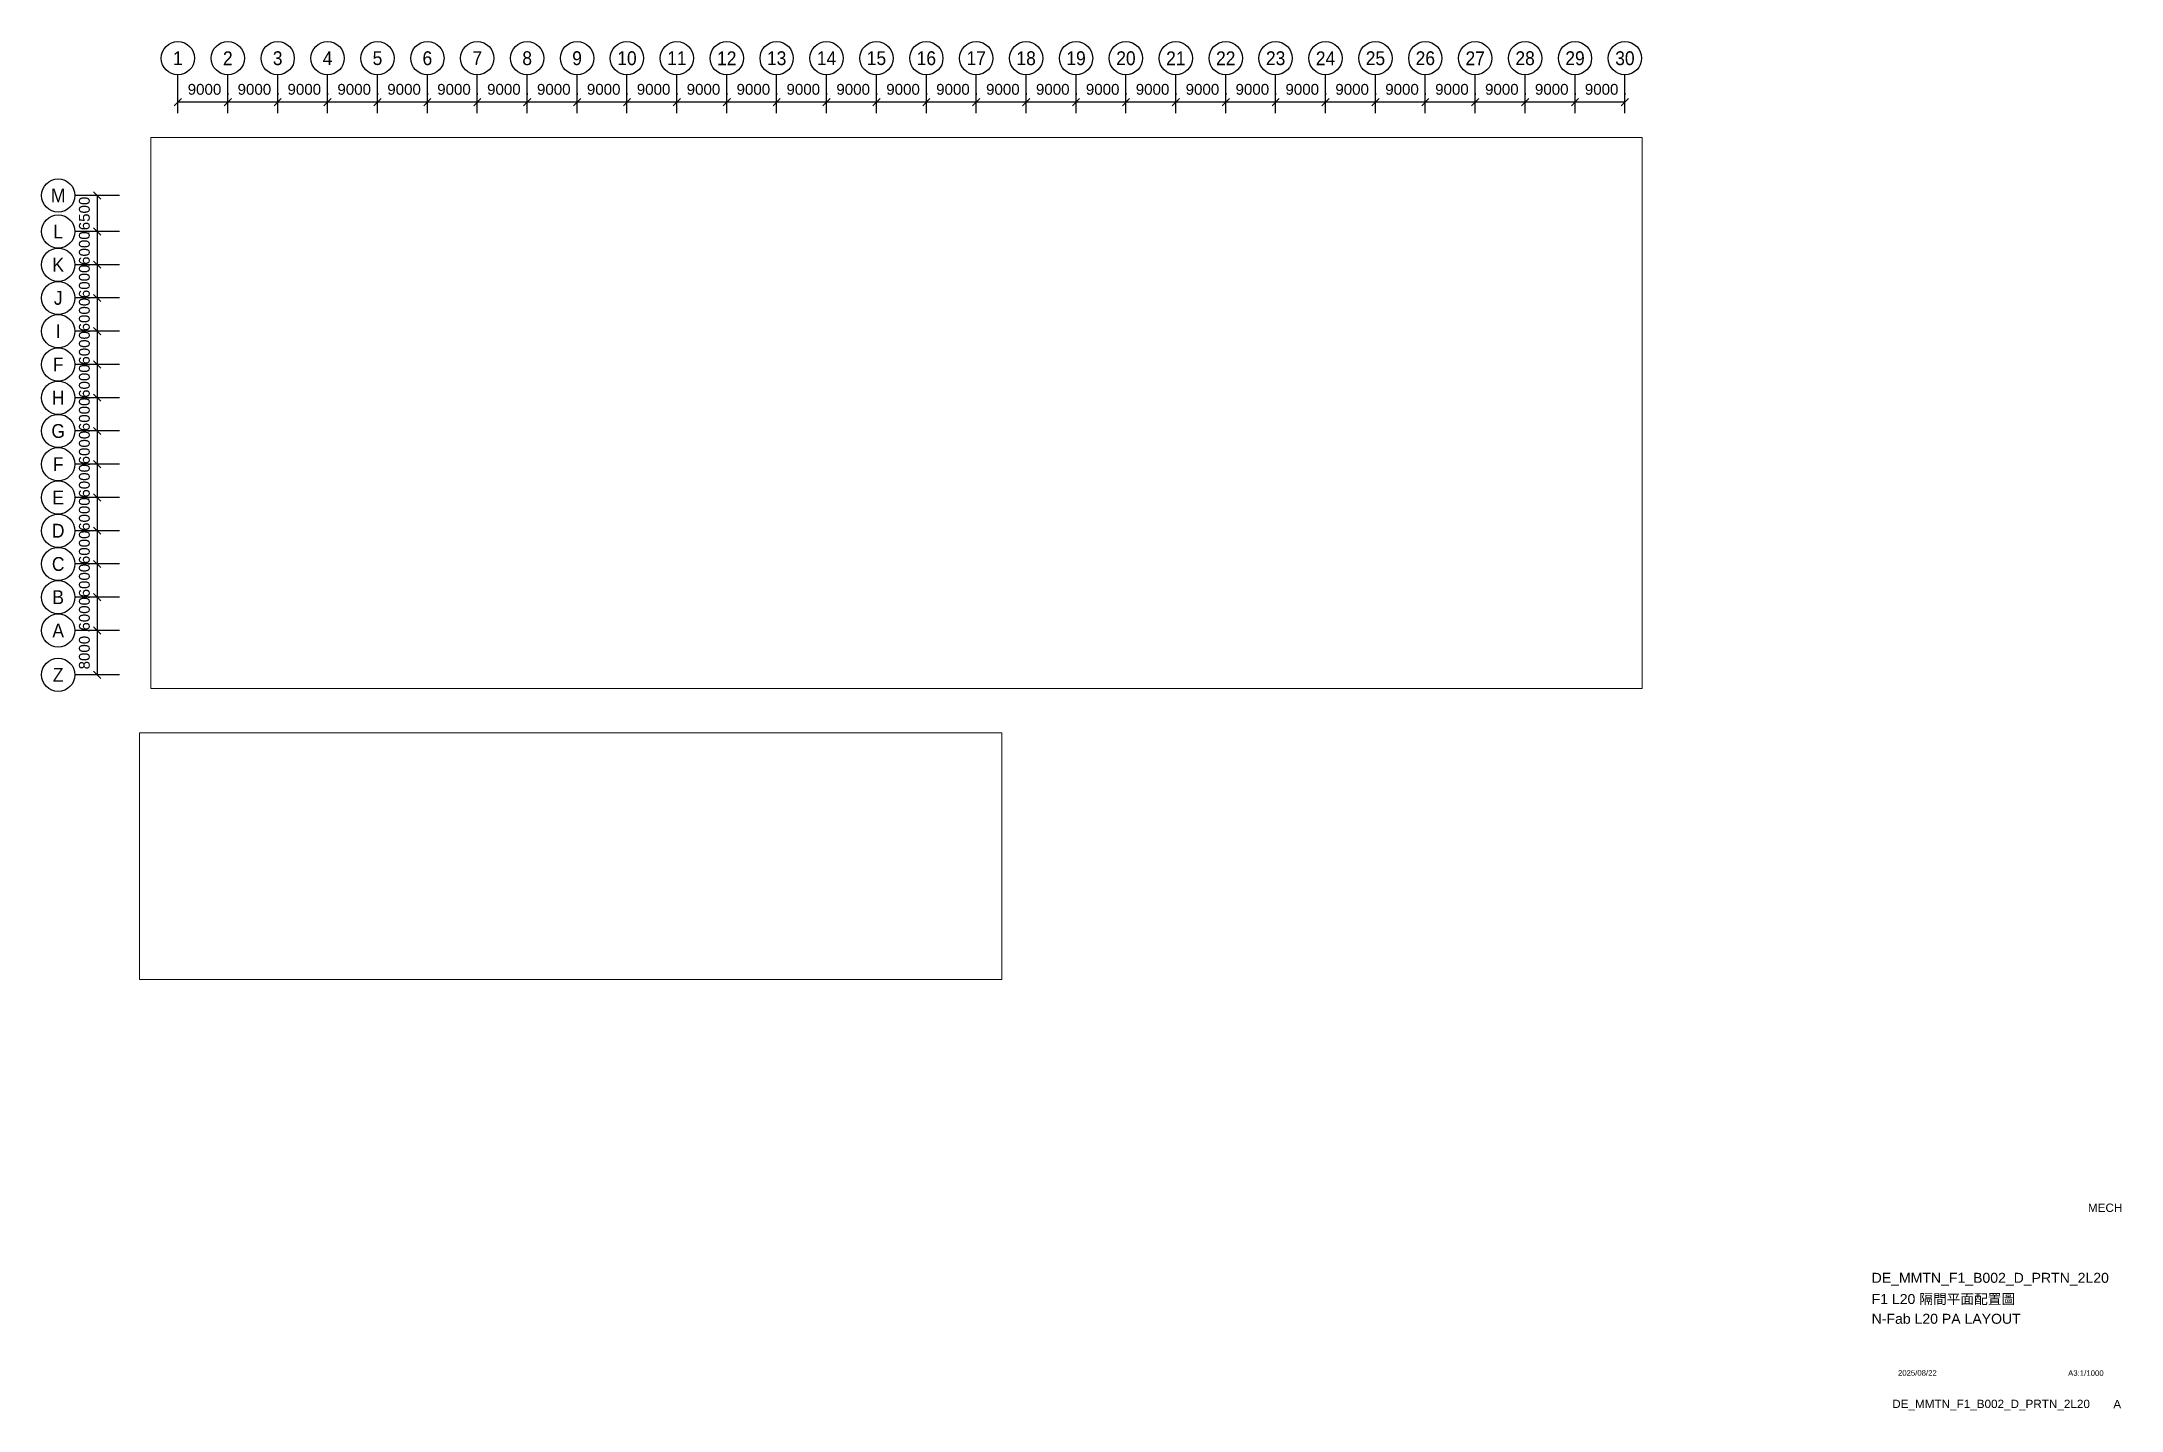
# Paper-space layout 'Layout1' of a CAD drawing. Header units: millimetres. Extents: x 21 to 396, y 14 to 261.
import ezdxf
from ezdxf.enums import TextEntityAlignment as Align

# ---------------------------------------------------------------- set-up
doc = ezdxf.new("R2010")
doc.units = ezdxf.units.MM
doc.header["$LTSCALE"] = 100
doc.layers.add('AC-柱號', color=7, linetype='Continuous')
doc.layers.add('K-0-TXT-柱位', color=53, linetype='Continuous')
doc.styles.get("Standard").update_dxf_attribs({"font": 'arial.ttf'})
doc.styles.add('圖框', font='arial.ttf')
doc.dimstyles.new('STANDARD-2.5', dxfattribs={"dimscale": 10, "dimtxt": 2, "dimasz": 1.5, "dimexe": 2.5, "dimexo": 1.25, "dimgap": 1.25, "dimtad": 1, "dimdec": 0, "dimzin": 0, "dimdsep": 46, "dimtxsty": 'Standard', "dimblk": 'OBLIQUE', "dimcen": 2.5, "dimclrd": 256, "dimclre": 256, "dimclrt": 256, "dimadec": 0, "dimazin": 0, "dimtfac": 1, "dimtdec": 0, "dimtofl": 0, "dimtmove": 0, "dimatfit": 3, "dimfxl": 1, "dimtolj": 1, "dimtzin": 0, "dimlwd": -1, "dimlwe": -1, "dimarcsym": 0})

psp = doc.layouts.get("Layout1")

# ---------------------------------------------------------------- texts
at = {"style": '圖框', "width": 1.007201}
for s, height, p in [('MECH', 1.50083, (389.8076, 50.4284)), ('DE_MMTN_F1_B002_D_PRTN_2L20', 1.8, (350.8071, 37.7828)), ('F1 L20 隔間平面配置圖', 1.8, (350.8071, 33.9516)), ('N-Fab L20 PA LAYOUT', 1.8, (350.8071, 30.3895)), ('A3:1/1000', 1, (386.2381, 20.5935)), ('DE_MMTN_F1_B002_D_PRTN_2L20', 1.5, (354.5155, 15.0339)), ('A', 1.5008, (394.3955, 14.9774))]:
    psp.add_text(s, height=height, dxfattribs=at).set_placement(p, align=Align.MIDDLE_LEFT)
at = {"layer": 'AC-柱號', "insert": (355.5544, 20.0969), "char_height": 1, "attachment_point": 7, "style": '圖框'}
psp.add_mtext('2025/08/22', dxfattribs=at)
at = {"layer": 'K-0-TXT-柱位', "color": 53, "linetype": 'Continuous', "width": 0.9}
for s, p in [('1', (45.2992, 257.8822)), ('2', (54.2992, 257.8822)), ('3', (63.2992, 257.8822)), ('4', (72.2992, 257.8822)), ('5', (81.2992, 257.8822)), ('6', (90.2992, 257.8822)), ('7', (99.2992, 257.8822)), ('8', (108.2992, 257.8822)), ('9', (117.2992, 257.8822)), ('10', (126.2992, 257.8822)), ('11', (135.2992, 257.8822)), ('12', (144.2992, 257.8822)), ('13', (153.2992, 257.8822)), ('14', (162.2992, 257.8822)), ('15', (171.2992, 257.8822)), ('16', (180.2992, 257.8822)), ('17', (189.2992, 257.8822)), ('18', (198.2992, 257.8822)), ('19', (207.2992, 257.8822)), ('20', (216.2992, 257.8822)), ('21', (225.2992, 257.8822)), ('22', (234.2992, 257.8822)), ('23', (243.2992, 257.8822)), ('24', (252.2992, 257.8822)), ('25', (261.2992, 257.8822)), ('26', (270.2992, 257.8822)), ('27', (279.2992, 257.8822)), ('28', (288.2992, 257.8822)), ('29', (297.2992, 257.8822)), ('30', (306.2992, 257.8822)), ('M', (23.7094, 233.1088)), ('L', (23.7094, 226.6088)), ('K', (23.7094, 220.6088)), ('J', (23.7094, 214.6088)), ('I', (23.7094, 208.6088)), ('F', (23.7094, 202.6088)), ('H', (23.7094, 196.6088)), ('G', (23.7094, 190.6088)), ('F', (23.7094, 184.6088)), ('E', (23.7094, 178.6088)), ('D', (23.7094, 172.6088)), ('C', (23.7094, 166.6088)), ('B', (23.7094, 160.6088)), ('A', (23.7094, 154.6088)), ('Z', (23.7094, 146.6088))]:
    psp.add_text(s, height=2.5, dxfattribs=at).set_placement(p, align=Align.MIDDLE)

# ---------------------------------------------------------------- blocks, each defined once
blk = doc.blocks.new('_Oblique')
at = {"color": 0, "linetype": 'ByBlock', "lineweight": -2}
blk.add_line((-0.5, -0.5), (0.5, 0.5), dxfattribs=at)
blk = doc.blocks.new('*D9')
at = {"layer": 'DefPoints', "color": 0, "transparency": 16777216}
for p in [(30.73, 233.11), (30.73, 226.61), (31.28, 226.61)]:
    blk.add_point(p, dxfattribs=at)
at = {"layer": 'K-0-TXT-柱位', "transparency": 16777216}
for p, q in [((30.73, 233.11), (30.73, 226.61)), ((32.36, 233.11), (32.03, 233.11)), ((29.66, 226.61), (29.43, 226.61))]:
    blk.add_line(p, q, dxfattribs=at)
at = {"layer": 'K-0-TXT-柱位', "transparency": 16777216, "xscale": 1.3, "yscale": 1.3, "zscale": 1.3}
for p, rotation in [((30.73, 233.11), 90), ((30.73, 226.61), 270)]:
    blk.add_blockref('_Oblique', p, dxfattribs=dict(at, rotation=rotation))
at = {"layer": 'K-0-TXT-柱位', "transparency": 16777216, "insert": (28.44, 229.86), "char_height": 1.95, "attachment_point": 5, "rotation": 90}
blk.add_mtext('\\A1;6500', dxfattribs=at)
blk = doc.blocks.new('*D2')
at = {"layer": 'DefPoints', "color": 0, "transparency": 16777216}
for p in [(279.3, 249.96), (279.3, 249.31), (288.3, 249.96)]:
    blk.add_point(p, dxfattribs=at)
at = {"layer": 'K-0-TXT-柱位', "transparency": 16777216}
for p, q in [((288.3, 251.58), (288.3, 251.26)), ((279.3, 250.93), (279.3, 251.26)), ((288.3, 249.96), (279.3, 249.96))]:
    blk.add_line(p, q, dxfattribs=at)
at = {"layer": 'K-0-TXT-柱位', "transparency": 16777216, "xscale": 1.3, "yscale": 1.3, "zscale": 1.3, "rotation": 180}
blk.add_blockref('_Oblique', (279.3, 249.96), dxfattribs=at)
at = {"layer": 'K-0-TXT-柱位', "transparency": 16777216, "xscale": 1.3, "yscale": 1.3, "zscale": 1.3}
blk.add_blockref('_Oblique', (288.3, 249.96), dxfattribs=at)
at = {"layer": 'K-0-TXT-柱位', "transparency": 16777216, "insert": (284.1, 252.25), "char_height": 1.95, "attachment_point": 5}
blk.add_mtext('\\A1;9000', dxfattribs=at)
blk = doc.blocks.new('*D3')
at = {"layer": 'DefPoints', "color": 0, "transparency": 16777216}
for p in [(288.3, 249.96), (288.3, 249.41), (297.3, 249.96)]:
    blk.add_point(p, dxfattribs=at)
at = {"layer": 'K-0-TXT-柱位', "transparency": 16777216}
for p, q in [((297.3, 251.58), (297.3, 251.26)), ((288.3, 251.03), (288.3, 251.26)), ((297.3, 249.96), (288.3, 249.96))]:
    blk.add_line(p, q, dxfattribs=at)
at = {"layer": 'K-0-TXT-柱位', "transparency": 16777216, "xscale": 1.3, "yscale": 1.3, "zscale": 1.3, "rotation": 180}
blk.add_blockref('_Oblique', (288.3, 249.96), dxfattribs=at)
at = {"layer": 'K-0-TXT-柱位', "transparency": 16777216, "xscale": 1.3, "yscale": 1.3, "zscale": 1.3}
blk.add_blockref('_Oblique', (297.3, 249.96), dxfattribs=at)
at = {"layer": 'K-0-TXT-柱位', "transparency": 16777216, "insert": (293.1, 252.25), "char_height": 1.95, "attachment_point": 5}
blk.add_mtext('\\A1;9000', dxfattribs=at)
blk = doc.blocks.new('*D4')
at = {"layer": 'DefPoints', "color": 0, "transparency": 16777216}
for p in [(297.3, 249.96), (297.3, 249.41), (306.3, 249.96)]:
    blk.add_point(p, dxfattribs=at)
at = {"layer": 'K-0-TXT-柱位', "transparency": 16777216}
for p, q in [((306.3, 251.58), (306.3, 251.26)), ((297.3, 251.03), (297.3, 251.26)), ((306.3, 249.96), (297.3, 249.96))]:
    blk.add_line(p, q, dxfattribs=at)
at = {"layer": 'K-0-TXT-柱位', "transparency": 16777216, "xscale": 1.3, "yscale": 1.3, "zscale": 1.3, "rotation": 180}
blk.add_blockref('_Oblique', (297.3, 249.96), dxfattribs=at)
at = {"layer": 'K-0-TXT-柱位', "transparency": 16777216, "xscale": 1.3, "yscale": 1.3, "zscale": 1.3}
blk.add_blockref('_Oblique', (306.3, 249.96), dxfattribs=at)
at = {"layer": 'K-0-TXT-柱位', "transparency": 16777216, "insert": (302.1, 252.25), "char_height": 1.95, "attachment_point": 5}
blk.add_mtext('\\A1;9000', dxfattribs=at)
blk = doc.blocks.new('*D5')
at = {"layer": 'DefPoints', "color": 0, "transparency": 16777216}
for p in [(30.73, 226.61), (30.73, 220.61), (31.28, 220.61)]:
    blk.add_point(p, dxfattribs=at)
at = {"layer": 'K-0-TXT-柱位', "transparency": 16777216}
for p, q in [((29.11, 226.61), (29.43, 226.61)), ((30.73, 226.61), (30.73, 220.61)), ((29.66, 220.61), (29.43, 220.61))]:
    blk.add_line(p, q, dxfattribs=at)
at = {"layer": 'K-0-TXT-柱位', "transparency": 16777216, "xscale": 1.3, "yscale": 1.3, "zscale": 1.3}
for p, rotation in [((30.73, 226.61), 90), ((30.73, 220.61), 270)]:
    blk.add_blockref('_Oblique', p, dxfattribs=dict(at, rotation=rotation))
at = {"layer": 'K-0-TXT-柱位', "transparency": 16777216, "insert": (28.44, 223.61), "char_height": 1.95, "attachment_point": 5, "rotation": 90}
blk.add_mtext('\\A1;6000', dxfattribs=at)
blk = doc.blocks.new('*D6')
at = {"layer": 'DefPoints', "color": 0, "transparency": 16777216}
for p in [(30.73, 220.61), (30.73, 214.61), (31.28, 214.61)]:
    blk.add_point(p, dxfattribs=at)
at = {"layer": 'K-0-TXT-柱位', "transparency": 16777216}
for p, q in [((29.11, 220.61), (29.43, 220.61)), ((30.73, 220.61), (30.73, 214.61)), ((29.66, 214.61), (29.43, 214.61))]:
    blk.add_line(p, q, dxfattribs=at)
at = {"layer": 'K-0-TXT-柱位', "transparency": 16777216, "xscale": 1.3, "yscale": 1.3, "zscale": 1.3}
for p, rotation in [((30.73, 220.61), 90), ((30.73, 214.61), 270)]:
    blk.add_blockref('_Oblique', p, dxfattribs=dict(at, rotation=rotation))
at = {"layer": 'K-0-TXT-柱位', "transparency": 16777216, "insert": (28.44, 217.61), "char_height": 1.95, "attachment_point": 5, "rotation": 90}
blk.add_mtext('\\A1;6000', dxfattribs=at)
blk = doc.blocks.new('*D7')
at = {"layer": 'DefPoints', "color": 0, "transparency": 16777216}
for p in [(30.73, 214.61), (30.73, 208.61), (31.28, 208.61)]:
    blk.add_point(p, dxfattribs=at)
at = {"layer": 'K-0-TXT-柱位', "transparency": 16777216}
for p, q in [((29.11, 214.61), (29.43, 214.61)), ((30.73, 214.61), (30.73, 208.61)), ((29.66, 208.61), (29.43, 208.61))]:
    blk.add_line(p, q, dxfattribs=at)
at = {"layer": 'K-0-TXT-柱位', "transparency": 16777216, "xscale": 1.3, "yscale": 1.3, "zscale": 1.3}
for p, rotation in [((30.73, 214.61), 90), ((30.73, 208.61), 270)]:
    blk.add_blockref('_Oblique', p, dxfattribs=dict(at, rotation=rotation))
at = {"layer": 'K-0-TXT-柱位', "transparency": 16777216, "insert": (28.44, 211.61), "char_height": 1.95, "attachment_point": 5, "rotation": 90}
blk.add_mtext('\\A1;6000', dxfattribs=at)
blk = doc.blocks.new('*D8')
at = {"layer": 'DefPoints', "color": 0, "transparency": 16777216}
for p in [(30.73, 208.61), (30.73, 202.61), (31.28, 202.61)]:
    blk.add_point(p, dxfattribs=at)
at = {"layer": 'K-0-TXT-柱位', "transparency": 16777216}
for p, q in [((29.11, 208.61), (29.43, 208.61)), ((30.73, 208.61), (30.73, 202.61)), ((29.66, 202.61), (29.43, 202.61))]:
    blk.add_line(p, q, dxfattribs=at)
at = {"layer": 'K-0-TXT-柱位', "transparency": 16777216, "xscale": 1.3, "yscale": 1.3, "zscale": 1.3}
for p, rotation in [((30.73, 208.61), 90), ((30.73, 202.61), 270)]:
    blk.add_blockref('_Oblique', p, dxfattribs=dict(at, rotation=rotation))
at = {"layer": 'K-0-TXT-柱位', "transparency": 16777216, "insert": (28.44, 205.61), "char_height": 1.95, "attachment_point": 5, "rotation": 90}
blk.add_mtext('\\A1;6000', dxfattribs=at)
blk = doc.blocks.new('*D10')
at = {"layer": 'DefPoints', "color": 0, "transparency": 16777216}
for p in [(30.73, 202.61), (30.73, 196.61), (31.28, 196.61)]:
    blk.add_point(p, dxfattribs=at)
at = {"layer": 'K-0-TXT-柱位', "transparency": 16777216}
for p, q in [((29.11, 202.61), (29.43, 202.61)), ((30.73, 202.61), (30.73, 196.61)), ((29.66, 196.61), (29.43, 196.61))]:
    blk.add_line(p, q, dxfattribs=at)
at = {"layer": 'K-0-TXT-柱位', "transparency": 16777216, "xscale": 1.3, "yscale": 1.3, "zscale": 1.3}
for p, rotation in [((30.73, 202.61), 90), ((30.73, 196.61), 270)]:
    blk.add_blockref('_Oblique', p, dxfattribs=dict(at, rotation=rotation))
at = {"layer": 'K-0-TXT-柱位', "transparency": 16777216, "insert": (28.44, 199.61), "char_height": 1.95, "attachment_point": 5, "rotation": 90}
blk.add_mtext('\\A1;6000', dxfattribs=at)
blk = doc.blocks.new('*D11')
at = {"layer": 'DefPoints', "color": 0, "transparency": 16777216}
for p in [(30.73, 196.61), (30.73, 190.61), (31.28, 190.61)]:
    blk.add_point(p, dxfattribs=at)
at = {"layer": 'K-0-TXT-柱位', "transparency": 16777216}
for p, q in [((29.11, 196.61), (29.43, 196.61)), ((30.73, 196.61), (30.73, 190.61)), ((29.66, 190.61), (29.43, 190.61))]:
    blk.add_line(p, q, dxfattribs=at)
at = {"layer": 'K-0-TXT-柱位', "transparency": 16777216, "xscale": 1.3, "yscale": 1.3, "zscale": 1.3}
for p, rotation in [((30.73, 196.61), 90), ((30.73, 190.61), 270)]:
    blk.add_blockref('_Oblique', p, dxfattribs=dict(at, rotation=rotation))
at = {"layer": 'K-0-TXT-柱位', "transparency": 16777216, "insert": (28.44, 193.61), "char_height": 1.95, "attachment_point": 5, "rotation": 90}
blk.add_mtext('\\A1;6000', dxfattribs=at)
blk = doc.blocks.new('*D12')
at = {"layer": 'DefPoints', "color": 0, "transparency": 16777216}
for p in [(30.73, 190.61), (30.73, 184.61), (31.28, 184.61)]:
    blk.add_point(p, dxfattribs=at)
at = {"layer": 'K-0-TXT-柱位', "transparency": 16777216}
for p, q in [((29.11, 190.61), (29.43, 190.61)), ((30.73, 190.61), (30.73, 184.61)), ((29.66, 184.61), (29.43, 184.61))]:
    blk.add_line(p, q, dxfattribs=at)
at = {"layer": 'K-0-TXT-柱位', "transparency": 16777216, "xscale": 1.3, "yscale": 1.3, "zscale": 1.3}
for p, rotation in [((30.73, 190.61), 90), ((30.73, 184.61), 270)]:
    blk.add_blockref('_Oblique', p, dxfattribs=dict(at, rotation=rotation))
at = {"layer": 'K-0-TXT-柱位', "transparency": 16777216, "insert": (28.44, 187.61), "char_height": 1.95, "attachment_point": 5, "rotation": 90}
blk.add_mtext('\\A1;6000', dxfattribs=at)
blk = doc.blocks.new('*D13')
at = {"layer": 'DefPoints', "color": 0, "transparency": 16777216}
for p in [(30.73, 184.61), (30.73, 178.61), (31.28, 178.61)]:
    blk.add_point(p, dxfattribs=at)
at = {"layer": 'K-0-TXT-柱位', "transparency": 16777216}
for p, q in [((29.11, 184.61), (29.43, 184.61)), ((30.73, 184.61), (30.73, 178.61)), ((29.66, 178.61), (29.43, 178.61))]:
    blk.add_line(p, q, dxfattribs=at)
at = {"layer": 'K-0-TXT-柱位', "transparency": 16777216, "xscale": 1.3, "yscale": 1.3, "zscale": 1.3}
for p, rotation in [((30.73, 184.61), 90), ((30.73, 178.61), 270)]:
    blk.add_blockref('_Oblique', p, dxfattribs=dict(at, rotation=rotation))
at = {"layer": 'K-0-TXT-柱位', "transparency": 16777216, "insert": (28.44, 181.61), "char_height": 1.95, "attachment_point": 5, "rotation": 90}
blk.add_mtext('\\A1;6000', dxfattribs=at)
blk = doc.blocks.new('*D14')
at = {"layer": 'DefPoints', "color": 0, "transparency": 16777216}
for p in [(30.73, 178.61), (30.73, 172.61), (31.28, 172.61)]:
    blk.add_point(p, dxfattribs=at)
at = {"layer": 'K-0-TXT-柱位', "transparency": 16777216}
for p, q in [((29.11, 178.61), (29.43, 178.61)), ((30.73, 178.61), (30.73, 172.61)), ((29.66, 172.61), (29.43, 172.61))]:
    blk.add_line(p, q, dxfattribs=at)
at = {"layer": 'K-0-TXT-柱位', "transparency": 16777216, "xscale": 1.3, "yscale": 1.3, "zscale": 1.3}
for p, rotation in [((30.73, 178.61), 90), ((30.73, 172.61), 270)]:
    blk.add_blockref('_Oblique', p, dxfattribs=dict(at, rotation=rotation))
at = {"layer": 'K-0-TXT-柱位', "transparency": 16777216, "insert": (28.44, 175.61), "char_height": 1.95, "attachment_point": 5, "rotation": 90}
blk.add_mtext('\\A1;6000', dxfattribs=at)
blk = doc.blocks.new('*D15')
at = {"layer": 'DefPoints', "color": 0, "transparency": 16777216}
for p in [(30.73, 172.61), (30.73, 166.61), (31.28, 166.61)]:
    blk.add_point(p, dxfattribs=at)
at = {"layer": 'K-0-TXT-柱位', "transparency": 16777216}
for p, q in [((29.11, 172.61), (29.43, 172.61)), ((30.73, 172.61), (30.73, 166.61)), ((29.66, 166.61), (29.43, 166.61))]:
    blk.add_line(p, q, dxfattribs=at)
at = {"layer": 'K-0-TXT-柱位', "transparency": 16777216, "xscale": 1.3, "yscale": 1.3, "zscale": 1.3}
for p, rotation in [((30.73, 172.61), 90), ((30.73, 166.61), 270)]:
    blk.add_blockref('_Oblique', p, dxfattribs=dict(at, rotation=rotation))
at = {"layer": 'K-0-TXT-柱位', "transparency": 16777216, "insert": (28.44, 169.61), "char_height": 1.95, "attachment_point": 5, "rotation": 90}
blk.add_mtext('\\A1;6000', dxfattribs=at)
blk = doc.blocks.new('*D16')
at = {"layer": 'DefPoints', "color": 0, "transparency": 16777216}
for p in [(30.73, 166.61), (30.73, 160.61), (31.28, 160.61)]:
    blk.add_point(p, dxfattribs=at)
at = {"layer": 'K-0-TXT-柱位', "transparency": 16777216}
for p, q in [((29.11, 166.61), (29.43, 166.61)), ((30.73, 166.61), (30.73, 160.61)), ((29.66, 160.61), (29.43, 160.61))]:
    blk.add_line(p, q, dxfattribs=at)
at = {"layer": 'K-0-TXT-柱位', "transparency": 16777216, "xscale": 1.3, "yscale": 1.3, "zscale": 1.3}
for p, rotation in [((30.73, 166.61), 90), ((30.73, 160.61), 270)]:
    blk.add_blockref('_Oblique', p, dxfattribs=dict(at, rotation=rotation))
at = {"layer": 'K-0-TXT-柱位', "transparency": 16777216, "insert": (28.44, 163.61), "char_height": 1.95, "attachment_point": 5, "rotation": 90}
blk.add_mtext('\\A1;6000', dxfattribs=at)
blk = doc.blocks.new('*D17')
at = {"layer": 'DefPoints', "color": 0, "transparency": 16777216}
for p in [(30.73, 160.61), (30.73, 154.61), (31.28, 154.61)]:
    blk.add_point(p, dxfattribs=at)
at = {"layer": 'K-0-TXT-柱位', "transparency": 16777216}
for p, q in [((29.11, 160.61), (29.43, 160.61)), ((30.73, 160.61), (30.73, 154.61)), ((29.66, 154.61), (29.43, 154.61))]:
    blk.add_line(p, q, dxfattribs=at)
at = {"layer": 'K-0-TXT-柱位', "transparency": 16777216, "xscale": 1.3, "yscale": 1.3, "zscale": 1.3}
for p, rotation in [((30.73, 160.61), 90), ((30.73, 154.61), 270)]:
    blk.add_blockref('_Oblique', p, dxfattribs=dict(at, rotation=rotation))
at = {"layer": 'K-0-TXT-柱位', "transparency": 16777216, "insert": (28.44, 157.61), "char_height": 1.95, "attachment_point": 5, "rotation": 90}
blk.add_mtext('\\A1;6000', dxfattribs=at)
blk = doc.blocks.new('*D18')
at = {"layer": 'DefPoints', "color": 0, "transparency": 16777216}
for p in [(30.73, 154.61), (30.73, 146.61), (31.28, 146.61)]:
    blk.add_point(p, dxfattribs=at)
at = {"layer": 'K-0-TXT-柱位', "transparency": 16777216}
for p, q in [((29.11, 154.61), (29.43, 154.61)), ((30.73, 154.61), (30.73, 146.61)), ((29.66, 146.61), (29.43, 146.61))]:
    blk.add_line(p, q, dxfattribs=at)
at = {"layer": 'K-0-TXT-柱位', "transparency": 16777216, "xscale": 1.3, "yscale": 1.3, "zscale": 1.3}
for p, rotation in [((30.73, 154.61), 90), ((30.73, 146.61), 270)]:
    blk.add_blockref('_Oblique', p, dxfattribs=dict(at, rotation=rotation))
at = {"layer": 'K-0-TXT-柱位', "transparency": 16777216, "insert": (28.44, 150.61), "char_height": 1.95, "attachment_point": 5, "rotation": 90}
blk.add_mtext('\\A1;8000', dxfattribs=at)
blk = doc.blocks.new('*D21')
at = {"layer": 'DefPoints', "color": 0, "transparency": 16777216}
for p in [(270.3, 249.96), (270.3, 249.31), (279.3, 249.96)]:
    blk.add_point(p, dxfattribs=at)
at = {"layer": 'K-0-TXT-柱位', "transparency": 16777216}
for p, q in [((279.3, 251.58), (279.3, 251.26)), ((270.3, 250.93), (270.3, 251.26)), ((279.3, 249.96), (270.3, 249.96))]:
    blk.add_line(p, q, dxfattribs=at)
at = {"layer": 'K-0-TXT-柱位', "transparency": 16777216, "xscale": 1.3, "yscale": 1.3, "zscale": 1.3, "rotation": 180}
blk.add_blockref('_Oblique', (270.3, 249.96), dxfattribs=at)
at = {"layer": 'K-0-TXT-柱位', "transparency": 16777216, "xscale": 1.3, "yscale": 1.3, "zscale": 1.3}
blk.add_blockref('_Oblique', (279.3, 249.96), dxfattribs=at)
at = {"layer": 'K-0-TXT-柱位', "transparency": 16777216, "insert": (275.1, 252.25), "char_height": 1.95, "attachment_point": 5}
blk.add_mtext('\\A1;9000', dxfattribs=at)
blk = doc.blocks.new('*D22')
at = {"layer": 'DefPoints', "color": 0, "transparency": 16777216}
for p in [(261.3, 249.96), (261.3, 249.31), (270.3, 249.96)]:
    blk.add_point(p, dxfattribs=at)
at = {"layer": 'K-0-TXT-柱位', "transparency": 16777216}
for p, q in [((270.3, 251.58), (270.3, 251.26)), ((261.3, 250.93), (261.3, 251.26)), ((270.3, 249.96), (261.3, 249.96))]:
    blk.add_line(p, q, dxfattribs=at)
at = {"layer": 'K-0-TXT-柱位', "transparency": 16777216, "xscale": 1.3, "yscale": 1.3, "zscale": 1.3, "rotation": 180}
blk.add_blockref('_Oblique', (261.3, 249.96), dxfattribs=at)
at = {"layer": 'K-0-TXT-柱位', "transparency": 16777216, "xscale": 1.3, "yscale": 1.3, "zscale": 1.3}
blk.add_blockref('_Oblique', (270.3, 249.96), dxfattribs=at)
at = {"layer": 'K-0-TXT-柱位', "transparency": 16777216, "insert": (266.1, 252.25), "char_height": 1.95, "attachment_point": 5}
blk.add_mtext('\\A1;9000', dxfattribs=at)
blk = doc.blocks.new('*D23')
at = {"layer": 'DefPoints', "color": 0, "transparency": 16777216}
for p in [(252.3, 249.96), (252.3, 249.31), (261.3, 249.96)]:
    blk.add_point(p, dxfattribs=at)
at = {"layer": 'K-0-TXT-柱位', "transparency": 16777216}
for p, q in [((261.3, 251.58), (261.3, 251.26)), ((252.3, 250.93), (252.3, 251.26)), ((261.3, 249.96), (252.3, 249.96))]:
    blk.add_line(p, q, dxfattribs=at)
at = {"layer": 'K-0-TXT-柱位', "transparency": 16777216, "xscale": 1.3, "yscale": 1.3, "zscale": 1.3, "rotation": 180}
blk.add_blockref('_Oblique', (252.3, 249.96), dxfattribs=at)
at = {"layer": 'K-0-TXT-柱位', "transparency": 16777216, "xscale": 1.3, "yscale": 1.3, "zscale": 1.3}
blk.add_blockref('_Oblique', (261.3, 249.96), dxfattribs=at)
at = {"layer": 'K-0-TXT-柱位', "transparency": 16777216, "insert": (257.1, 252.25), "char_height": 1.95, "attachment_point": 5}
blk.add_mtext('\\A1;9000', dxfattribs=at)
blk = doc.blocks.new('*D24')
at = {"layer": 'DefPoints', "color": 0, "transparency": 16777216}
for p in [(243.3, 249.96), (243.3, 249.31), (252.3, 249.96)]:
    blk.add_point(p, dxfattribs=at)
at = {"layer": 'K-0-TXT-柱位', "transparency": 16777216}
for p, q in [((252.3, 251.58), (252.3, 251.26)), ((243.3, 250.93), (243.3, 251.26)), ((252.3, 249.96), (243.3, 249.96))]:
    blk.add_line(p, q, dxfattribs=at)
at = {"layer": 'K-0-TXT-柱位', "transparency": 16777216, "xscale": 1.3, "yscale": 1.3, "zscale": 1.3, "rotation": 180}
blk.add_blockref('_Oblique', (243.3, 249.96), dxfattribs=at)
at = {"layer": 'K-0-TXT-柱位', "transparency": 16777216, "xscale": 1.3, "yscale": 1.3, "zscale": 1.3}
blk.add_blockref('_Oblique', (252.3, 249.96), dxfattribs=at)
at = {"layer": 'K-0-TXT-柱位', "transparency": 16777216, "insert": (248.1, 252.25), "char_height": 1.95, "attachment_point": 5}
blk.add_mtext('\\A1;9000', dxfattribs=at)
blk = doc.blocks.new('*D25')
at = {"layer": 'DefPoints', "color": 0, "transparency": 16777216}
for p in [(234.3, 249.96), (234.3, 249.31), (243.3, 249.96)]:
    blk.add_point(p, dxfattribs=at)
at = {"layer": 'K-0-TXT-柱位', "transparency": 16777216}
for p, q in [((243.3, 251.58), (243.3, 251.26)), ((234.3, 250.93), (234.3, 251.26)), ((243.3, 249.96), (234.3, 249.96))]:
    blk.add_line(p, q, dxfattribs=at)
at = {"layer": 'K-0-TXT-柱位', "transparency": 16777216, "xscale": 1.3, "yscale": 1.3, "zscale": 1.3, "rotation": 180}
blk.add_blockref('_Oblique', (234.3, 249.96), dxfattribs=at)
at = {"layer": 'K-0-TXT-柱位', "transparency": 16777216, "xscale": 1.3, "yscale": 1.3, "zscale": 1.3}
blk.add_blockref('_Oblique', (243.3, 249.96), dxfattribs=at)
at = {"layer": 'K-0-TXT-柱位', "transparency": 16777216, "insert": (239.1, 252.25), "char_height": 1.95, "attachment_point": 5}
blk.add_mtext('\\A1;9000', dxfattribs=at)
blk = doc.blocks.new('*D26')
at = {"layer": 'DefPoints', "color": 0, "transparency": 16777216}
for p in [(225.3, 249.96), (225.3, 249.31), (234.3, 249.96)]:
    blk.add_point(p, dxfattribs=at)
at = {"layer": 'K-0-TXT-柱位', "transparency": 16777216}
for p, q in [((234.3, 251.58), (234.3, 251.26)), ((225.3, 250.93), (225.3, 251.26)), ((234.3, 249.96), (225.3, 249.96))]:
    blk.add_line(p, q, dxfattribs=at)
at = {"layer": 'K-0-TXT-柱位', "transparency": 16777216, "xscale": 1.3, "yscale": 1.3, "zscale": 1.3, "rotation": 180}
blk.add_blockref('_Oblique', (225.3, 249.96), dxfattribs=at)
at = {"layer": 'K-0-TXT-柱位', "transparency": 16777216, "xscale": 1.3, "yscale": 1.3, "zscale": 1.3}
blk.add_blockref('_Oblique', (234.3, 249.96), dxfattribs=at)
at = {"layer": 'K-0-TXT-柱位', "transparency": 16777216, "insert": (230.1, 252.25), "char_height": 1.95, "attachment_point": 5}
blk.add_mtext('\\A1;9000', dxfattribs=at)
blk = doc.blocks.new('*D27')
at = {"layer": 'DefPoints', "color": 0, "transparency": 16777216}
for p in [(216.3, 249.96), (216.3, 249.31), (225.3, 249.96)]:
    blk.add_point(p, dxfattribs=at)
at = {"layer": 'K-0-TXT-柱位', "transparency": 16777216}
for p, q in [((225.3, 251.58), (225.3, 251.26)), ((216.3, 250.93), (216.3, 251.26)), ((225.3, 249.96), (216.3, 249.96))]:
    blk.add_line(p, q, dxfattribs=at)
at = {"layer": 'K-0-TXT-柱位', "transparency": 16777216, "xscale": 1.3, "yscale": 1.3, "zscale": 1.3, "rotation": 180}
blk.add_blockref('_Oblique', (216.3, 249.96), dxfattribs=at)
at = {"layer": 'K-0-TXT-柱位', "transparency": 16777216, "xscale": 1.3, "yscale": 1.3, "zscale": 1.3}
blk.add_blockref('_Oblique', (225.3, 249.96), dxfattribs=at)
at = {"layer": 'K-0-TXT-柱位', "transparency": 16777216, "insert": (221.1, 252.25), "char_height": 1.95, "attachment_point": 5}
blk.add_mtext('\\A1;9000', dxfattribs=at)
blk = doc.blocks.new('*D28')
at = {"layer": 'DefPoints', "color": 0, "transparency": 16777216}
for p in [(207.3, 249.96), (207.3, 249.31), (216.3, 249.96)]:
    blk.add_point(p, dxfattribs=at)
at = {"layer": 'K-0-TXT-柱位', "transparency": 16777216}
for p, q in [((216.3, 251.58), (216.3, 251.26)), ((207.3, 250.93), (207.3, 251.26)), ((216.3, 249.96), (207.3, 249.96))]:
    blk.add_line(p, q, dxfattribs=at)
at = {"layer": 'K-0-TXT-柱位', "transparency": 16777216, "xscale": 1.3, "yscale": 1.3, "zscale": 1.3, "rotation": 180}
blk.add_blockref('_Oblique', (207.3, 249.96), dxfattribs=at)
at = {"layer": 'K-0-TXT-柱位', "transparency": 16777216, "xscale": 1.3, "yscale": 1.3, "zscale": 1.3}
blk.add_blockref('_Oblique', (216.3, 249.96), dxfattribs=at)
at = {"layer": 'K-0-TXT-柱位', "transparency": 16777216, "insert": (212.1, 252.25), "char_height": 1.95, "attachment_point": 5}
blk.add_mtext('\\A1;9000', dxfattribs=at)
blk = doc.blocks.new('*D29')
at = {"layer": 'DefPoints', "color": 0, "transparency": 16777216}
for p in [(198.3, 249.96), (198.3, 249.31), (207.3, 249.96)]:
    blk.add_point(p, dxfattribs=at)
at = {"layer": 'K-0-TXT-柱位', "transparency": 16777216}
for p, q in [((207.3, 251.58), (207.3, 251.26)), ((198.3, 250.93), (198.3, 251.26)), ((207.3, 249.96), (198.3, 249.96))]:
    blk.add_line(p, q, dxfattribs=at)
at = {"layer": 'K-0-TXT-柱位', "transparency": 16777216, "xscale": 1.3, "yscale": 1.3, "zscale": 1.3, "rotation": 180}
blk.add_blockref('_Oblique', (198.3, 249.96), dxfattribs=at)
at = {"layer": 'K-0-TXT-柱位', "transparency": 16777216, "xscale": 1.3, "yscale": 1.3, "zscale": 1.3}
blk.add_blockref('_Oblique', (207.3, 249.96), dxfattribs=at)
at = {"layer": 'K-0-TXT-柱位', "transparency": 16777216, "insert": (203.1, 252.25), "char_height": 1.95, "attachment_point": 5}
blk.add_mtext('\\A1;9000', dxfattribs=at)
blk = doc.blocks.new('*D30')
at = {"layer": 'DefPoints', "color": 0, "transparency": 16777216}
for p in [(189.3, 249.96), (189.3, 249.31), (198.3, 249.96)]:
    blk.add_point(p, dxfattribs=at)
at = {"layer": 'K-0-TXT-柱位', "transparency": 16777216}
for p, q in [((198.3, 251.58), (198.3, 251.26)), ((189.3, 250.93), (189.3, 251.26)), ((198.3, 249.96), (189.3, 249.96))]:
    blk.add_line(p, q, dxfattribs=at)
at = {"layer": 'K-0-TXT-柱位', "transparency": 16777216, "xscale": 1.3, "yscale": 1.3, "zscale": 1.3, "rotation": 180}
blk.add_blockref('_Oblique', (189.3, 249.96), dxfattribs=at)
at = {"layer": 'K-0-TXT-柱位', "transparency": 16777216, "xscale": 1.3, "yscale": 1.3, "zscale": 1.3}
blk.add_blockref('_Oblique', (198.3, 249.96), dxfattribs=at)
at = {"layer": 'K-0-TXT-柱位', "transparency": 16777216, "insert": (194.1, 252.25), "char_height": 1.95, "attachment_point": 5}
blk.add_mtext('\\A1;9000', dxfattribs=at)
blk = doc.blocks.new('*D31')
at = {"layer": 'DefPoints', "color": 0, "transparency": 16777216}
for p in [(180.3, 249.96), (180.3, 249.31), (189.3, 249.96)]:
    blk.add_point(p, dxfattribs=at)
at = {"layer": 'K-0-TXT-柱位', "transparency": 16777216}
for p, q in [((189.3, 251.58), (189.3, 251.26)), ((180.3, 250.93), (180.3, 251.26)), ((189.3, 249.96), (180.3, 249.96))]:
    blk.add_line(p, q, dxfattribs=at)
at = {"layer": 'K-0-TXT-柱位', "transparency": 16777216, "xscale": 1.3, "yscale": 1.3, "zscale": 1.3, "rotation": 180}
blk.add_blockref('_Oblique', (180.3, 249.96), dxfattribs=at)
at = {"layer": 'K-0-TXT-柱位', "transparency": 16777216, "xscale": 1.3, "yscale": 1.3, "zscale": 1.3}
blk.add_blockref('_Oblique', (189.3, 249.96), dxfattribs=at)
at = {"layer": 'K-0-TXT-柱位', "transparency": 16777216, "insert": (185.1, 252.25), "char_height": 1.95, "attachment_point": 5}
blk.add_mtext('\\A1;9000', dxfattribs=at)
blk = doc.blocks.new('*D32')
at = {"layer": 'DefPoints', "color": 0, "transparency": 16777216}
for p in [(171.3, 249.96), (171.3, 249.31), (180.3, 249.96)]:
    blk.add_point(p, dxfattribs=at)
at = {"layer": 'K-0-TXT-柱位', "transparency": 16777216}
for p, q in [((180.3, 251.58), (180.3, 251.26)), ((171.3, 250.93), (171.3, 251.26)), ((180.3, 249.96), (171.3, 249.96))]:
    blk.add_line(p, q, dxfattribs=at)
at = {"layer": 'K-0-TXT-柱位', "transparency": 16777216, "xscale": 1.3, "yscale": 1.3, "zscale": 1.3, "rotation": 180}
blk.add_blockref('_Oblique', (171.3, 249.96), dxfattribs=at)
at = {"layer": 'K-0-TXT-柱位', "transparency": 16777216, "xscale": 1.3, "yscale": 1.3, "zscale": 1.3}
blk.add_blockref('_Oblique', (180.3, 249.96), dxfattribs=at)
at = {"layer": 'K-0-TXT-柱位', "transparency": 16777216, "insert": (176.1, 252.25), "char_height": 1.95, "attachment_point": 5}
blk.add_mtext('\\A1;9000', dxfattribs=at)
blk = doc.blocks.new('*D33')
at = {"layer": 'DefPoints', "color": 0, "transparency": 16777216}
for p in [(162.3, 249.96), (162.3, 249.31), (171.3, 249.96)]:
    blk.add_point(p, dxfattribs=at)
at = {"layer": 'K-0-TXT-柱位', "transparency": 16777216}
for p, q in [((171.3, 251.58), (171.3, 251.26)), ((162.3, 250.93), (162.3, 251.26)), ((171.3, 249.96), (162.3, 249.96))]:
    blk.add_line(p, q, dxfattribs=at)
at = {"layer": 'K-0-TXT-柱位', "transparency": 16777216, "xscale": 1.3, "yscale": 1.3, "zscale": 1.3, "rotation": 180}
blk.add_blockref('_Oblique', (162.3, 249.96), dxfattribs=at)
at = {"layer": 'K-0-TXT-柱位', "transparency": 16777216, "xscale": 1.3, "yscale": 1.3, "zscale": 1.3}
blk.add_blockref('_Oblique', (171.3, 249.96), dxfattribs=at)
at = {"layer": 'K-0-TXT-柱位', "transparency": 16777216, "insert": (167.1, 252.25), "char_height": 1.95, "attachment_point": 5}
blk.add_mtext('\\A1;9000', dxfattribs=at)
blk = doc.blocks.new('*D34')
at = {"layer": 'DefPoints', "color": 0, "transparency": 16777216}
for p in [(153.3, 249.96), (153.3, 249.31), (162.3, 249.96)]:
    blk.add_point(p, dxfattribs=at)
at = {"layer": 'K-0-TXT-柱位', "transparency": 16777216}
for p, q in [((162.3, 251.58), (162.3, 251.26)), ((153.3, 250.93), (153.3, 251.26)), ((162.3, 249.96), (153.3, 249.96))]:
    blk.add_line(p, q, dxfattribs=at)
at = {"layer": 'K-0-TXT-柱位', "transparency": 16777216, "xscale": 1.3, "yscale": 1.3, "zscale": 1.3, "rotation": 180}
blk.add_blockref('_Oblique', (153.3, 249.96), dxfattribs=at)
at = {"layer": 'K-0-TXT-柱位', "transparency": 16777216, "xscale": 1.3, "yscale": 1.3, "zscale": 1.3}
blk.add_blockref('_Oblique', (162.3, 249.96), dxfattribs=at)
at = {"layer": 'K-0-TXT-柱位', "transparency": 16777216, "insert": (158.1, 252.25), "char_height": 1.95, "attachment_point": 5}
blk.add_mtext('\\A1;9000', dxfattribs=at)
blk = doc.blocks.new('*D35')
at = {"layer": 'DefPoints', "color": 0, "transparency": 16777216}
for p in [(144.3, 249.96), (144.3, 249.31), (153.3, 249.96)]:
    blk.add_point(p, dxfattribs=at)
at = {"layer": 'K-0-TXT-柱位', "transparency": 16777216}
for p, q in [((153.3, 251.58), (153.3, 251.26)), ((144.3, 250.93), (144.3, 251.26)), ((153.3, 249.96), (144.3, 249.96))]:
    blk.add_line(p, q, dxfattribs=at)
at = {"layer": 'K-0-TXT-柱位', "transparency": 16777216, "xscale": 1.3, "yscale": 1.3, "zscale": 1.3, "rotation": 180}
blk.add_blockref('_Oblique', (144.3, 249.96), dxfattribs=at)
at = {"layer": 'K-0-TXT-柱位', "transparency": 16777216, "xscale": 1.3, "yscale": 1.3, "zscale": 1.3}
blk.add_blockref('_Oblique', (153.3, 249.96), dxfattribs=at)
at = {"layer": 'K-0-TXT-柱位', "transparency": 16777216, "insert": (149.1, 252.25), "char_height": 1.95, "attachment_point": 5}
blk.add_mtext('\\A1;9000', dxfattribs=at)
blk = doc.blocks.new('*D36')
at = {"layer": 'DefPoints', "color": 0, "transparency": 16777216}
for p in [(135.3, 249.96), (135.3, 249.31), (144.3, 249.96)]:
    blk.add_point(p, dxfattribs=at)
at = {"layer": 'K-0-TXT-柱位', "transparency": 16777216}
for p, q in [((144.3, 251.58), (144.3, 251.26)), ((135.3, 250.93), (135.3, 251.26)), ((144.3, 249.96), (135.3, 249.96))]:
    blk.add_line(p, q, dxfattribs=at)
at = {"layer": 'K-0-TXT-柱位', "transparency": 16777216, "xscale": 1.3, "yscale": 1.3, "zscale": 1.3, "rotation": 180}
blk.add_blockref('_Oblique', (135.3, 249.96), dxfattribs=at)
at = {"layer": 'K-0-TXT-柱位', "transparency": 16777216, "xscale": 1.3, "yscale": 1.3, "zscale": 1.3}
blk.add_blockref('_Oblique', (144.3, 249.96), dxfattribs=at)
at = {"layer": 'K-0-TXT-柱位', "transparency": 16777216, "insert": (140.1, 252.25), "char_height": 1.95, "attachment_point": 5}
blk.add_mtext('\\A1;9000', dxfattribs=at)
blk = doc.blocks.new('*D37')
at = {"layer": 'DefPoints', "color": 0, "transparency": 16777216}
for p in [(126.3, 249.96), (126.3, 249.31), (135.3, 249.96)]:
    blk.add_point(p, dxfattribs=at)
at = {"layer": 'K-0-TXT-柱位', "transparency": 16777216}
for p, q in [((135.3, 251.58), (135.3, 251.26)), ((126.3, 250.93), (126.3, 251.26)), ((135.3, 249.96), (126.3, 249.96))]:
    blk.add_line(p, q, dxfattribs=at)
at = {"layer": 'K-0-TXT-柱位', "transparency": 16777216, "xscale": 1.3, "yscale": 1.3, "zscale": 1.3, "rotation": 180}
blk.add_blockref('_Oblique', (126.3, 249.96), dxfattribs=at)
at = {"layer": 'K-0-TXT-柱位', "transparency": 16777216, "xscale": 1.3, "yscale": 1.3, "zscale": 1.3}
blk.add_blockref('_Oblique', (135.3, 249.96), dxfattribs=at)
at = {"layer": 'K-0-TXT-柱位', "transparency": 16777216, "insert": (131.1, 252.25), "char_height": 1.95, "attachment_point": 5}
blk.add_mtext('\\A1;9000', dxfattribs=at)
blk = doc.blocks.new('*D38')
at = {"layer": 'DefPoints', "color": 0, "transparency": 16777216}
for p in [(117.3, 249.96), (117.3, 249.31), (126.3, 249.96)]:
    blk.add_point(p, dxfattribs=at)
at = {"layer": 'K-0-TXT-柱位', "transparency": 16777216}
for p, q in [((126.3, 251.58), (126.3, 251.26)), ((117.3, 250.93), (117.3, 251.26)), ((126.3, 249.96), (117.3, 249.96))]:
    blk.add_line(p, q, dxfattribs=at)
at = {"layer": 'K-0-TXT-柱位', "transparency": 16777216, "xscale": 1.3, "yscale": 1.3, "zscale": 1.3, "rotation": 180}
blk.add_blockref('_Oblique', (117.3, 249.96), dxfattribs=at)
at = {"layer": 'K-0-TXT-柱位', "transparency": 16777216, "xscale": 1.3, "yscale": 1.3, "zscale": 1.3}
blk.add_blockref('_Oblique', (126.3, 249.96), dxfattribs=at)
at = {"layer": 'K-0-TXT-柱位', "transparency": 16777216, "insert": (122.1, 252.25), "char_height": 1.95, "attachment_point": 5}
blk.add_mtext('\\A1;9000', dxfattribs=at)
blk = doc.blocks.new('*D39')
at = {"layer": 'DefPoints', "color": 0, "transparency": 16777216}
for p in [(108.3, 249.96), (108.3, 249.31), (117.3, 249.96)]:
    blk.add_point(p, dxfattribs=at)
at = {"layer": 'K-0-TXT-柱位', "transparency": 16777216}
for p, q in [((117.3, 251.58), (117.3, 251.26)), ((108.3, 250.93), (108.3, 251.26)), ((117.3, 249.96), (108.3, 249.96))]:
    blk.add_line(p, q, dxfattribs=at)
at = {"layer": 'K-0-TXT-柱位', "transparency": 16777216, "xscale": 1.3, "yscale": 1.3, "zscale": 1.3, "rotation": 180}
blk.add_blockref('_Oblique', (108.3, 249.96), dxfattribs=at)
at = {"layer": 'K-0-TXT-柱位', "transparency": 16777216, "xscale": 1.3, "yscale": 1.3, "zscale": 1.3}
blk.add_blockref('_Oblique', (117.3, 249.96), dxfattribs=at)
at = {"layer": 'K-0-TXT-柱位', "transparency": 16777216, "insert": (113.1, 252.25), "char_height": 1.95, "attachment_point": 5}
blk.add_mtext('\\A1;9000', dxfattribs=at)
blk = doc.blocks.new('*D40')
at = {"layer": 'DefPoints', "color": 0, "transparency": 16777216}
for p in [(99.3, 249.96), (99.3, 249.31), (108.3, 249.96)]:
    blk.add_point(p, dxfattribs=at)
at = {"layer": 'K-0-TXT-柱位', "transparency": 16777216}
for p, q in [((108.3, 251.58), (108.3, 251.26)), ((99.3, 250.93), (99.3, 251.26)), ((108.3, 249.96), (99.3, 249.96))]:
    blk.add_line(p, q, dxfattribs=at)
at = {"layer": 'K-0-TXT-柱位', "transparency": 16777216, "xscale": 1.3, "yscale": 1.3, "zscale": 1.3, "rotation": 180}
blk.add_blockref('_Oblique', (99.3, 249.96), dxfattribs=at)
at = {"layer": 'K-0-TXT-柱位', "transparency": 16777216, "xscale": 1.3, "yscale": 1.3, "zscale": 1.3}
blk.add_blockref('_Oblique', (108.3, 249.96), dxfattribs=at)
at = {"layer": 'K-0-TXT-柱位', "transparency": 16777216, "insert": (104.1, 252.25), "char_height": 1.95, "attachment_point": 5}
blk.add_mtext('\\A1;9000', dxfattribs=at)
blk = doc.blocks.new('*D41')
at = {"layer": 'DefPoints', "color": 0, "transparency": 16777216}
for p in [(90.3, 249.96), (90.3, 249.31), (99.3, 249.96)]:
    blk.add_point(p, dxfattribs=at)
at = {"layer": 'K-0-TXT-柱位', "transparency": 16777216}
for p, q in [((99.3, 251.58), (99.3, 251.26)), ((90.3, 250.93), (90.3, 251.26)), ((99.3, 249.96), (90.3, 249.96))]:
    blk.add_line(p, q, dxfattribs=at)
at = {"layer": 'K-0-TXT-柱位', "transparency": 16777216, "xscale": 1.3, "yscale": 1.3, "zscale": 1.3, "rotation": 180}
blk.add_blockref('_Oblique', (90.3, 249.96), dxfattribs=at)
at = {"layer": 'K-0-TXT-柱位', "transparency": 16777216, "xscale": 1.3, "yscale": 1.3, "zscale": 1.3}
blk.add_blockref('_Oblique', (99.3, 249.96), dxfattribs=at)
at = {"layer": 'K-0-TXT-柱位', "transparency": 16777216, "insert": (95.1, 252.25), "char_height": 1.95, "attachment_point": 5}
blk.add_mtext('\\A1;9000', dxfattribs=at)
blk = doc.blocks.new('*D42')
at = {"layer": 'DefPoints', "color": 0, "transparency": 16777216}
for p in [(81.3, 249.96), (81.3, 249.31), (90.3, 249.96)]:
    blk.add_point(p, dxfattribs=at)
at = {"layer": 'K-0-TXT-柱位', "transparency": 16777216}
for p, q in [((90.3, 251.58), (90.3, 251.26)), ((81.3, 250.93), (81.3, 251.26)), ((90.3, 249.96), (81.3, 249.96))]:
    blk.add_line(p, q, dxfattribs=at)
at = {"layer": 'K-0-TXT-柱位', "transparency": 16777216, "xscale": 1.3, "yscale": 1.3, "zscale": 1.3, "rotation": 180}
blk.add_blockref('_Oblique', (81.3, 249.96), dxfattribs=at)
at = {"layer": 'K-0-TXT-柱位', "transparency": 16777216, "xscale": 1.3, "yscale": 1.3, "zscale": 1.3}
blk.add_blockref('_Oblique', (90.3, 249.96), dxfattribs=at)
at = {"layer": 'K-0-TXT-柱位', "transparency": 16777216, "insert": (86.1, 252.25), "char_height": 1.95, "attachment_point": 5}
blk.add_mtext('\\A1;9000', dxfattribs=at)
blk = doc.blocks.new('*D43')
at = {"layer": 'DefPoints', "color": 0, "transparency": 16777216}
for p in [(72.3, 249.96), (72.3, 249.31), (81.3, 249.96)]:
    blk.add_point(p, dxfattribs=at)
at = {"layer": 'K-0-TXT-柱位', "transparency": 16777216}
for p, q in [((81.3, 251.58), (81.3, 251.26)), ((72.3, 250.93), (72.3, 251.26)), ((81.3, 249.96), (72.3, 249.96))]:
    blk.add_line(p, q, dxfattribs=at)
at = {"layer": 'K-0-TXT-柱位', "transparency": 16777216, "xscale": 1.3, "yscale": 1.3, "zscale": 1.3, "rotation": 180}
blk.add_blockref('_Oblique', (72.3, 249.96), dxfattribs=at)
at = {"layer": 'K-0-TXT-柱位', "transparency": 16777216, "xscale": 1.3, "yscale": 1.3, "zscale": 1.3}
blk.add_blockref('_Oblique', (81.3, 249.96), dxfattribs=at)
at = {"layer": 'K-0-TXT-柱位', "transparency": 16777216, "insert": (77.1, 252.25), "char_height": 1.95, "attachment_point": 5}
blk.add_mtext('\\A1;9000', dxfattribs=at)
blk = doc.blocks.new('*D44')
at = {"layer": 'DefPoints', "color": 0, "transparency": 16777216}
for p in [(63.3, 249.96), (63.3, 249.31), (72.3, 249.96)]:
    blk.add_point(p, dxfattribs=at)
at = {"layer": 'K-0-TXT-柱位', "transparency": 16777216}
for p, q in [((72.3, 251.58), (72.3, 251.26)), ((63.3, 250.93), (63.3, 251.26)), ((72.3, 249.96), (63.3, 249.96))]:
    blk.add_line(p, q, dxfattribs=at)
at = {"layer": 'K-0-TXT-柱位', "transparency": 16777216, "xscale": 1.3, "yscale": 1.3, "zscale": 1.3, "rotation": 180}
blk.add_blockref('_Oblique', (63.3, 249.96), dxfattribs=at)
at = {"layer": 'K-0-TXT-柱位', "transparency": 16777216, "xscale": 1.3, "yscale": 1.3, "zscale": 1.3}
blk.add_blockref('_Oblique', (72.3, 249.96), dxfattribs=at)
at = {"layer": 'K-0-TXT-柱位', "transparency": 16777216, "insert": (68.1, 252.25), "char_height": 1.95, "attachment_point": 5}
blk.add_mtext('\\A1;9000', dxfattribs=at)
blk = doc.blocks.new('*D45')
at = {"layer": 'DefPoints', "color": 0, "transparency": 16777216}
for p in [(54.3, 249.96), (54.3, 249.31), (63.3, 249.96)]:
    blk.add_point(p, dxfattribs=at)
at = {"layer": 'K-0-TXT-柱位', "transparency": 16777216}
for p, q in [((63.3, 251.58), (63.3, 251.26)), ((54.3, 250.93), (54.3, 251.26)), ((63.3, 249.96), (54.3, 249.96))]:
    blk.add_line(p, q, dxfattribs=at)
at = {"layer": 'K-0-TXT-柱位', "transparency": 16777216, "xscale": 1.3, "yscale": 1.3, "zscale": 1.3, "rotation": 180}
blk.add_blockref('_Oblique', (54.3, 249.96), dxfattribs=at)
at = {"layer": 'K-0-TXT-柱位', "transparency": 16777216, "xscale": 1.3, "yscale": 1.3, "zscale": 1.3}
blk.add_blockref('_Oblique', (63.3, 249.96), dxfattribs=at)
at = {"layer": 'K-0-TXT-柱位', "transparency": 16777216, "insert": (59.1, 252.25), "char_height": 1.95, "attachment_point": 5}
blk.add_mtext('\\A1;9000', dxfattribs=at)
blk = doc.blocks.new('*D46')
at = {"layer": 'DefPoints', "color": 0, "transparency": 16777216}
for p in [(45.3, 249.96), (45.3, 249.31), (54.3, 249.96)]:
    blk.add_point(p, dxfattribs=at)
at = {"layer": 'K-0-TXT-柱位', "transparency": 16777216}
for p, q in [((54.3, 251.58), (54.3, 251.26)), ((45.3, 250.93), (45.3, 251.26)), ((54.3, 249.96), (45.3, 249.96))]:
    blk.add_line(p, q, dxfattribs=at)
at = {"layer": 'K-0-TXT-柱位', "transparency": 16777216, "xscale": 1.3, "yscale": 1.3, "zscale": 1.3, "rotation": 180}
blk.add_blockref('_Oblique', (45.3, 249.96), dxfattribs=at)
at = {"layer": 'K-0-TXT-柱位', "transparency": 16777216, "xscale": 1.3, "yscale": 1.3, "zscale": 1.3}
blk.add_blockref('_Oblique', (54.3, 249.96), dxfattribs=at)
at = {"layer": 'K-0-TXT-柱位', "transparency": 16777216, "insert": (50.1, 252.25), "char_height": 1.95, "attachment_point": 5}
blk.add_mtext('\\A1;9000', dxfattribs=at)

# ---------------------------------------------------------------- dimensions: what is measured, and where the dimension line sits
at = {"layer": 'K-0-TXT-柱位'}
for base, p1, p2, angle, picture, middle in [((45.2992, 249.9577), (54.2992, 249.9577), (45.2992, 249.3077), 180, '*D46', (50.0992, 249.9577)), ((54.2992, 249.9577), (63.2992, 249.9577), (54.2992, 249.3077), 180, '*D45', (59.0992, 249.9577)), ((63.2992, 249.9577), (72.2992, 249.9577), (63.2992, 249.3077), 180, '*D44', (68.0992, 249.9577)), ((72.2992, 249.9577), (81.2992, 249.9577), (72.2992, 249.3077), 180, '*D43', (77.0992, 249.9577)), ((81.2992, 249.9577), (90.2992, 249.9577), (81.2992, 249.3077), 180, '*D42', (86.0992, 249.9577)), ((90.2992, 249.9577), (99.2992, 249.9577), (90.2992, 249.3077), 180, '*D41', (95.0992, 249.9577)), ((99.2992, 249.9577), (108.2992, 249.9577), (99.2992, 249.3077), 180, '*D40', (104.0992, 249.9577)), ((108.2992, 249.9577), (117.2992, 249.9577), (108.2992, 249.3077), 180, '*D39', (113.0992, 249.9577)), ((117.2992, 249.9577), (126.2992, 249.9577), (117.2992, 249.3077), 180, '*D38', (122.0992, 249.9577)), ((126.2992, 249.9577), (135.2992, 249.9577), (126.2992, 249.3077), 180, '*D37', (131.0992, 249.9577)), ((135.2992, 249.9577), (144.2992, 249.9577), (135.2992, 249.3077), 180, '*D36', (140.0992, 249.9577)), ((144.2992, 249.9577), (153.2992, 249.9577), (144.2992, 249.3077), 180, '*D35', (149.0992, 249.9577)), ((153.2992, 249.9577), (162.2992, 249.9577), (153.2992, 249.3077), 180, '*D34', (158.0992, 249.9577)), ((162.2992, 249.9577), (171.2992, 249.9577), (162.2992, 249.3077), 180, '*D33', (167.0992, 249.9577)), ((171.2992, 249.9577), (180.2992, 249.9577), (171.2992, 249.3077), 180, '*D32', (176.0992, 249.9577)), ((180.2992, 249.9577), (189.2992, 249.9577), (180.2992, 249.3077), 180, '*D31', (185.0992, 249.9577)), ((189.2992, 249.9577), (198.2992, 249.9577), (189.2992, 249.3077), 180, '*D30', (194.0992, 249.9577)), ((198.2992, 249.9577), (207.2992, 249.9577), (198.2992, 249.3077), 180, '*D29', (203.0992, 249.9577)), ((207.2992, 249.9577), (216.2992, 249.9577), (207.2992, 249.3077), 180, '*D28', (212.0992, 249.9577)), ((216.2992, 249.9577), (225.2992, 249.9577), (216.2992, 249.3077), 180, '*D27', (221.0992, 249.9577)), ((225.2992, 249.9577), (234.2992, 249.9577), (225.2992, 249.3077), 180, '*D26', (230.0992, 249.9577)), ((234.2992, 249.9577), (243.2992, 249.9577), (234.2992, 249.3077), 180, '*D25', (239.0992, 249.9577)), ((243.2992, 249.9577), (252.2992, 249.9577), (243.2992, 249.3077), 180, '*D24', (248.0992, 249.9577)), ((252.2992, 249.9577), (261.2992, 249.9577), (252.2992, 249.3077), 180, '*D23', (257.0992, 249.9577)), ((261.2992, 249.9577), (270.2992, 249.9577), (261.2992, 249.3077), 180, '*D22', (266.0992, 249.9577)), ((270.2992, 249.9577), (279.2992, 249.9577), (270.2992, 249.3077), 180, '*D21', (275.0992, 249.9577)), ((279.2992, 249.9577), (288.2992, 249.9577), (279.2992, 249.3077), 180, '*D2', (284.0992, 249.9577)), ((288.2992, 249.9577), (297.2992, 249.9577), (288.2992, 249.4086), 180, '*D3', (293.0992, 249.9577)), ((297.2992, 249.9577), (306.2992, 249.9577), (297.2992, 249.4086), 180, '*D4', (302.0992, 249.9577)), ((30.7332, 226.6088), (30.7332, 233.1088), (31.2822, 226.6088), 270, '*D9', (30.7332, 229.8588)), ((30.7332, 220.6088), (30.7332, 226.6088), (31.2822, 220.6088), 270, '*D5', (30.7332, 223.6088)), ((30.7332, 214.6088), (30.7332, 220.6088), (31.2822, 214.6088), 270, '*D6', (30.7332, 217.6088)), ((30.7332, 208.6088), (30.7332, 214.6088), (31.2822, 208.6088), 270, '*D7', (30.7332, 211.6088)), ((30.7332, 202.6088), (30.7332, 208.6088), (31.2822, 202.6088), 270, '*D8', (30.7332, 205.6088)), ((30.7332, 196.6088), (30.7332, 202.6088), (31.2822, 196.6088), 270, '*D10', (30.7332, 199.6088)), ((30.7332, 190.6088), (30.7332, 196.6088), (31.2822, 190.6088), 270, '*D11', (30.7332, 193.6088)), ((30.7332, 184.6088), (30.7332, 190.6088), (31.2822, 184.6088), 270, '*D12', (30.7332, 187.6088)), ((30.7332, 178.6088), (30.7332, 184.6088), (31.2822, 178.6088), 270, '*D13', (30.7332, 181.6088)), ((30.7332, 172.6088), (30.7332, 178.6088), (31.2822, 172.6088), 270, '*D14', (30.7332, 175.6088)), ((30.7332, 166.6088), (30.7332, 172.6088), (31.2822, 166.6088), 270, '*D15', (30.7332, 169.6088)), ((30.7332, 160.6088), (30.7332, 166.6088), (31.2822, 160.6088), 270, '*D16', (30.7332, 163.6088)), ((30.7332, 154.6088), (30.7332, 160.6088), (31.2822, 154.6088), 270, '*D17', (30.7332, 157.6088)), ((30.7332, 146.6088), (30.7332, 154.6088), (31.2822, 146.6088), 270, '*D18', (30.7332, 150.6088))]:
    dim = psp.add_linear_dim(base=base, p1=p1, p2=p2, angle=angle, dimstyle='STANDARD-2.5', override={"dimscale": 1.3, "dimtxt": 1.5, "dimasz": 1, "dimexe": 1, "dimgap": 1, "dimlfac": 1000}, dxfattribs=at)
    dim.commit()
    dim.dimension.update_dxf_attribs({"geometry": picture, "text_midpoint": middle, "dimtype": 160})

# ---------------------------------------------------------------- linework, layer by layer
at = {"layer": 'K-0-TXT-柱位'}
for p, q in [((45.2992, 247.9582), (45.2992, 254.8822)), ((54.2992, 247.9582), (54.2992, 254.8822)), ((63.2992, 247.9582), (63.2992, 254.8822)), ((72.2992, 247.9582), (72.2992, 254.8822)), ((81.2992, 247.9582), (81.2992, 254.8822)), ((90.2992, 247.9582), (90.2992, 254.8822)), ((99.2992, 247.9582), (99.2992, 254.8822)), ((108.2992, 247.9582), (108.2992, 254.8822)), ((117.2992, 247.9582), (117.2992, 254.8822)), ((126.2992, 247.9582), (126.2992, 254.8822)), ((135.2992, 247.9582), (135.2992, 254.8822)), ((144.2992, 247.9582), (144.2992, 254.8822)), ((153.2992, 247.9582), (153.2992, 254.8822)), ((162.2992, 247.9582), (162.2992, 254.8822)), ((171.2992, 247.9582), (171.2992, 254.8822)), ((180.2992, 247.9582), (180.2992, 254.8822)), ((189.2992, 247.9582), (189.2992, 254.8822)), ((198.2992, 247.9582), (198.2992, 254.8822)), ((207.2992, 247.9582), (207.2992, 254.8822)), ((216.2992, 247.9582), (216.2992, 254.8822)), ((225.2992, 247.9582), (225.2992, 254.8822)), ((234.2992, 247.9582), (234.2992, 254.8822)), ((243.2992, 247.9582), (243.2992, 254.8822)), ((252.2992, 247.9582), (252.2992, 254.8822)), ((261.2992, 247.9582), (261.2992, 254.8822)), ((270.2992, 247.9582), (270.2992, 254.8822)), ((279.2992, 247.9582), (279.2992, 254.8822)), ((288.2992, 247.9582), (288.2992, 254.8822)), ((297.2992, 247.9582), (297.2992, 254.8822)), ((306.2992, 247.9582), (306.2992, 254.8822)), ((34.7492, 233.1088), (26.7172, 233.1088)), ((34.7492, 226.6088), (26.7172, 226.6088)), ((34.7492, 220.6088), (26.7172, 220.6088)), ((34.7492, 214.6088), (26.7172, 214.6088)), ((34.7492, 208.6088), (26.7172, 208.6088)), ((34.7492, 202.6088), (26.7172, 202.6088)), ((34.7492, 196.6088), (26.7172, 196.6088)), ((34.7492, 190.6088), (26.7172, 190.6088)), ((34.7492, 184.6088), (26.7172, 184.6088)), ((34.7492, 178.6088), (26.7172, 178.6088)), ((34.7492, 172.6088), (26.7172, 172.6088)), ((34.7492, 166.6088), (26.7172, 166.6088)), ((34.7492, 160.6088), (26.7172, 160.6088)), ((34.7492, 154.6088), (26.7172, 154.6088)), ((34.7492, 146.6088), (26.7172, 146.6088))]:
    psp.add_line(p, q, dxfattribs=at)
at = {"layer": 'K-0-TXT-柱位', "color": 53, "linetype": 'Continuous'}
for centre in [(45.2992, 257.8822), (54.2992, 257.8822), (63.2992, 257.8822), (72.2992, 257.8822), (81.2992, 257.8822), (90.2992, 257.8822), (99.2992, 257.8822), (108.2992, 257.8822), (117.2992, 257.8822), (126.2992, 257.8822), (135.2992, 257.8822), (144.2992, 257.8822), (153.2992, 257.8822), (162.2992, 257.8822), (171.2992, 257.8822), (180.2992, 257.8822), (189.2992, 257.8822), (198.2992, 257.8822), (207.2992, 257.8822), (216.2992, 257.8822), (225.2992, 257.8822), (234.2992, 257.8822), (243.2992, 257.8822), (252.2992, 257.8822), (261.2992, 257.8822), (270.2992, 257.8822), (279.2992, 257.8822), (288.2992, 257.8822), (297.2992, 257.8822), (306.2992, 257.8822), (23.7172, 233.1088), (23.7172, 226.6088), (23.7172, 220.6088), (23.7172, 214.6088), (23.7172, 208.6088), (23.7172, 202.6088), (23.7172, 196.6088), (23.7172, 190.6088), (23.7172, 184.6088), (23.7172, 178.6088), (23.7172, 172.6088), (23.7172, 166.6088), (23.7172, 160.6088), (23.7172, 154.6088), (23.7172, 146.6088)]:
    psp.add_circle(centre, 3, dxfattribs=at)

psp.set_redraw_order([(e.dxf.handle, doc.entitydb.next_handle()) for e in psp.query("TEXT MTEXT ATTDEF DIMENSION ARC_DIMENSION")])  # texts and dimensions are drawn at this point

# ---------------------------------------------------------------- viewports
at = {"layer": '0'}
psp.add_viewport(center=(174.8964, 193.8644), size=(268.9989, 99.415807), view_center_point=(12959.7172, 15475.5608), view_height=9941.580733, status=3, dxfattribs=at)
at = {"layer": 'DefPoints'}
psp.add_viewport(center=(116.1575, 113.8917), size=(155.5212, 44.529548), view_center_point=(32598.7463, 13794.5075), view_height=1484.318269, dxfattribs=at)

doc.saveas('drawing.dxf')
